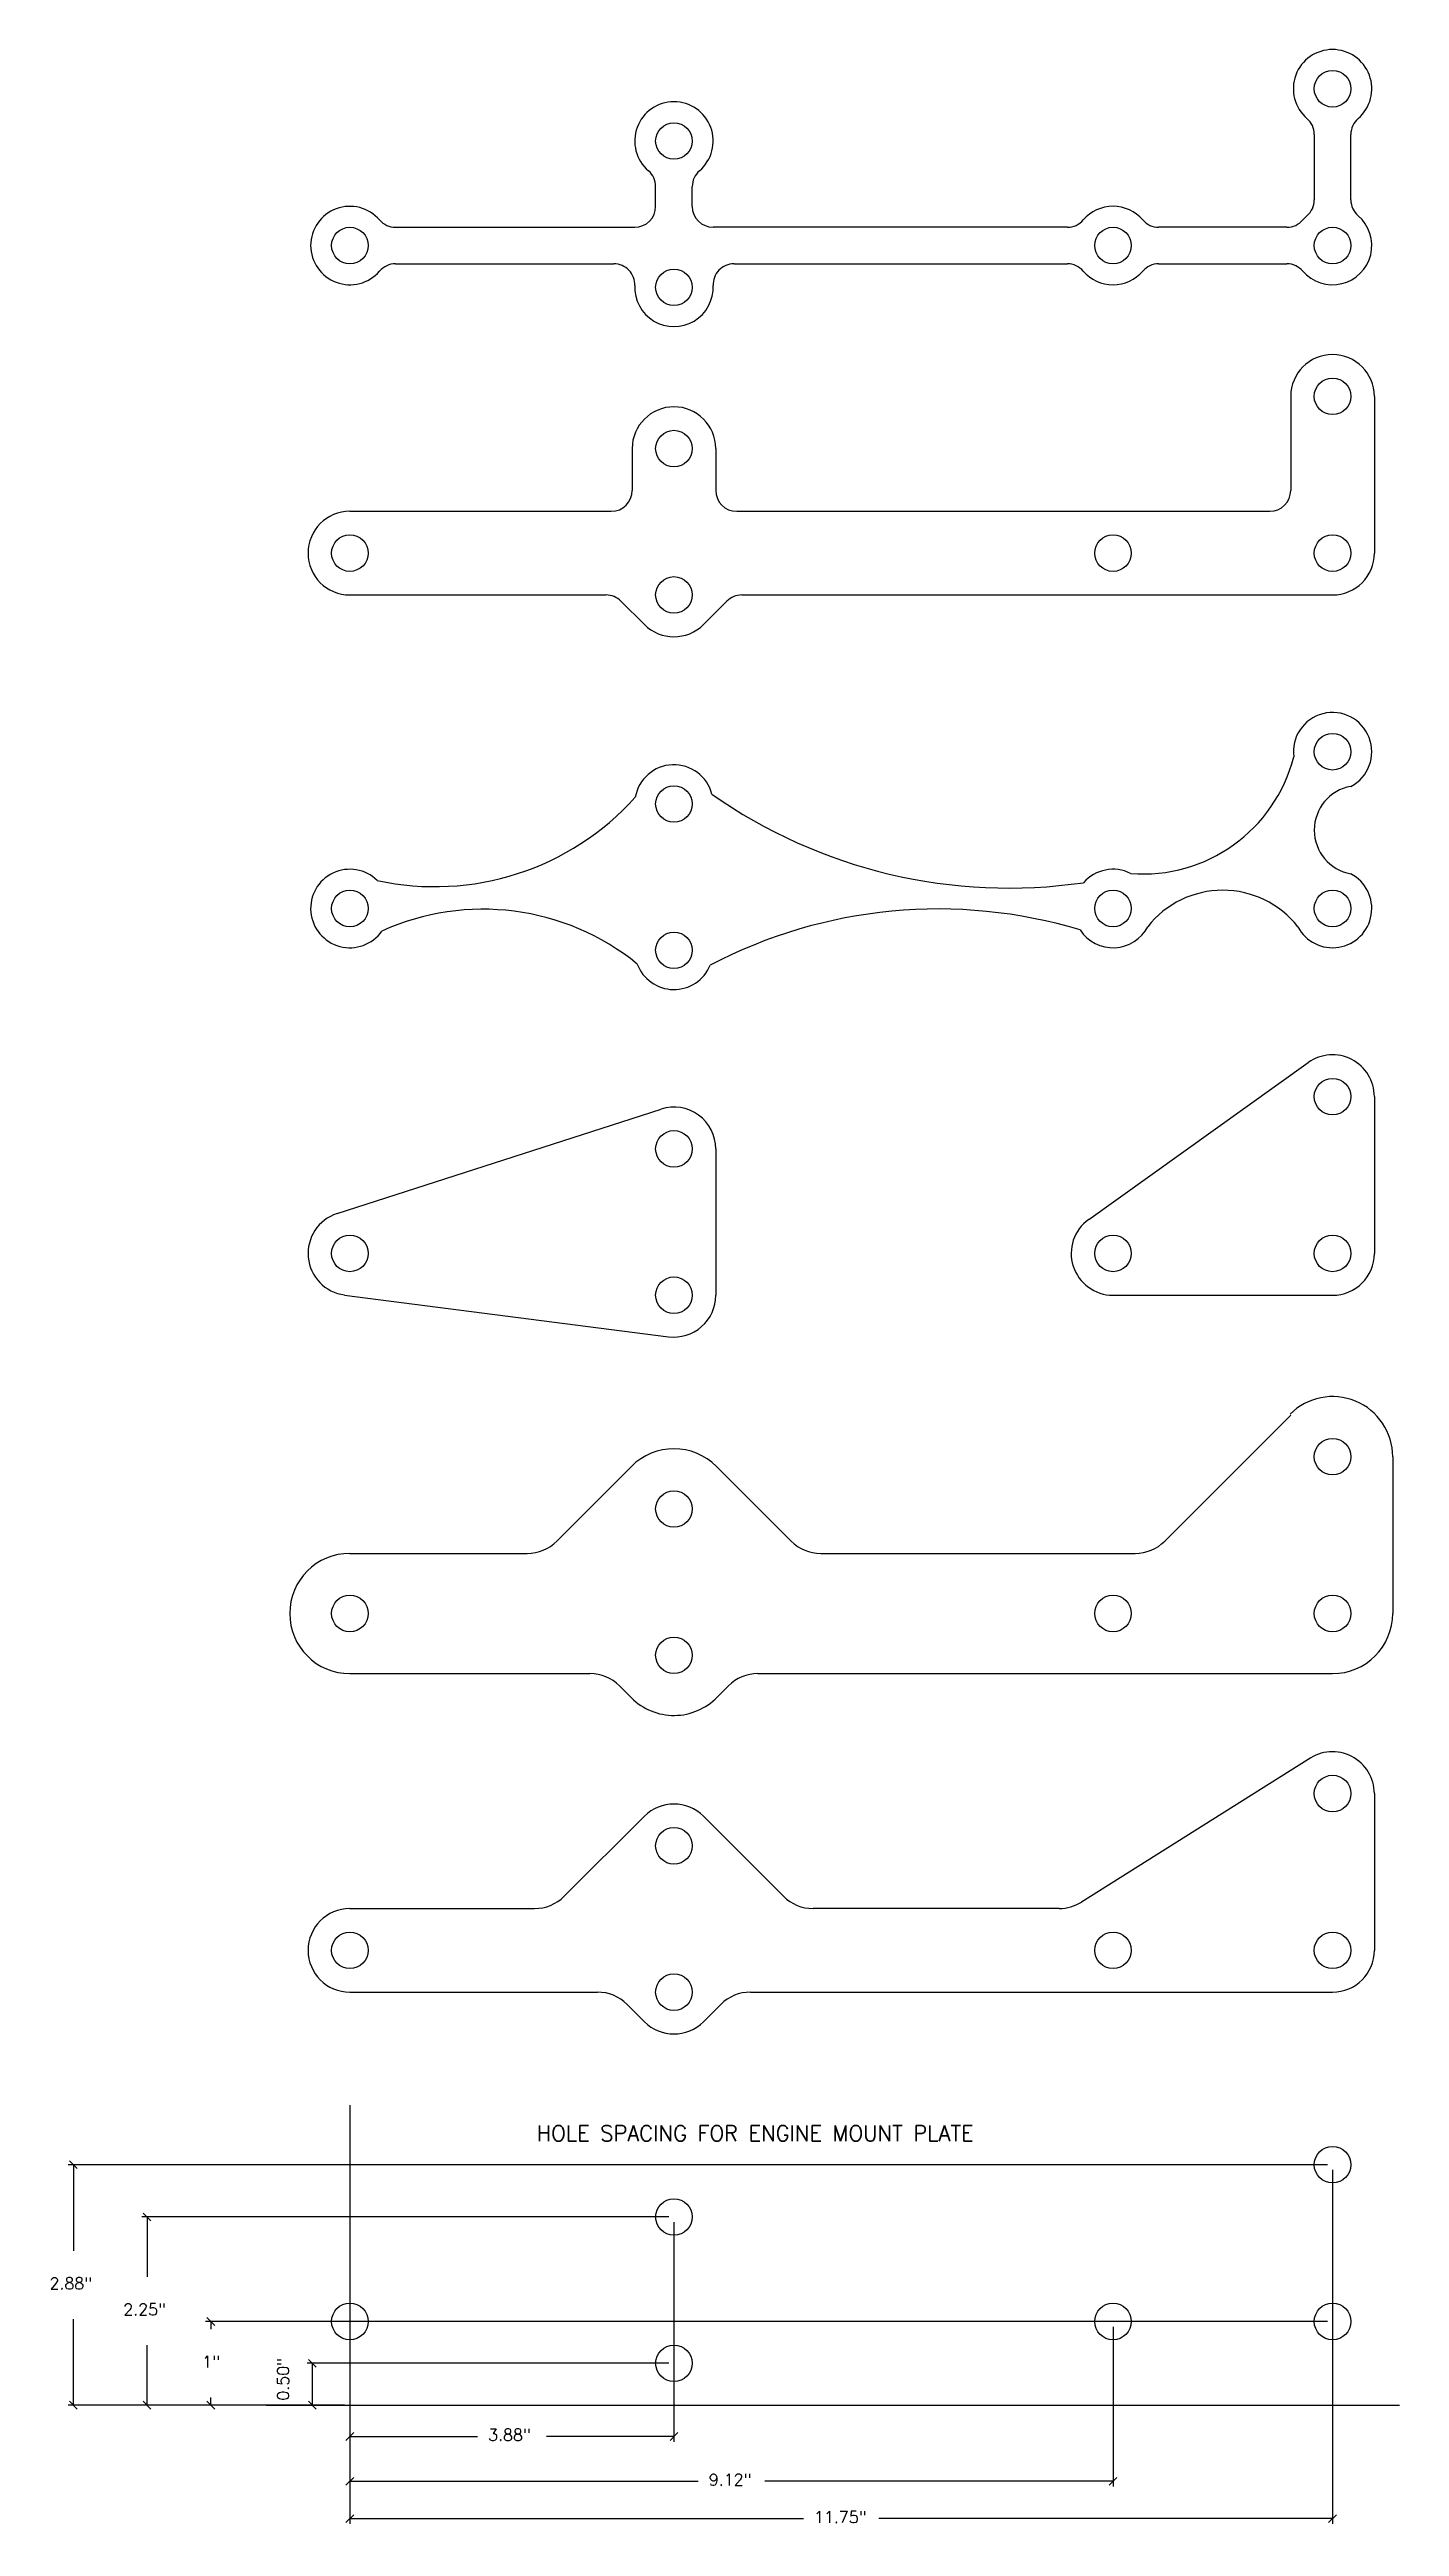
# Model space of a CAD drawing. Extents: x 203 to 268.1, y 193.1 to 229.4.
# Drawn here: x 251.98 to 268.13, y 199.8 to 229.42 of the extents above; entities that cross this region are included whole.
import ezdxf
from ezdxf.enums import TextEntityAlignment as Align

# ---------------------------------------------------------------- set-up
doc = ezdxf.new("R2010")
doc.units = 0
doc.header["$MEASUREMENT"] = 0
doc.layers.get('0').update_dxf_attribs({"linetype": 'CONTINUOUS'})
doc.layers.get('DEFPOINTS').update_dxf_attribs({"linetype": 'CONTINUOUS'})
doc.layers.add('CUT', color=1, linetype='CONTINUOUS')
doc.styles.add('DCADTXTSTYLE1', font='ROMANS')
doc.dimstyles.new('DCADSTYLE1', dxfattribs={"dimtxt": 0.140625, "dimasz": 0.046875, "dimexe": 0.0625, "dimexo": 0.0625, "dimgap": 3, "dimtad": 0, "dimdec": 4, "dimzin": 0, "dimtxsty": 'DCADTXTSTYLE1', "dimblk1": '_TICKMARKS_3', "dimblk2": '_TICKMARKS_3', "dimsah": 1, "dimcen": 0.09, "dimclrd": 7, "dimclre": 7, "dimclrt": 51, "dimazin": 3, "dimtfac": 1, "dimtdec": 4, "dimtofl": 0, "dimtmove": 0, "dimatfit": 3, "dimtolj": 1, "dimtzin": 0})
doc.dimstyles.new('DCADSTYLE2', dxfattribs={"dimtxt": 0.140625, "dimasz": 0.046875, "dimexe": 0.0625, "dimexo": 0.0625, "dimgap": 3, "dimtad": 0, "dimtih": 1, "dimdec": 4, "dimzin": 0, "dimtxsty": 'DCADTXTSTYLE1', "dimblk1": '_TICKMARKS_3', "dimblk2": '_TICKMARKS_3', "dimsah": 1, "dimcen": 0.09, "dimclrd": 7, "dimclre": 7, "dimclrt": 51, "dimazin": 3, "dimtfac": 1, "dimtdec": 4, "dimtofl": 0, "dimtmove": 0, "dimatfit": 3, "dimtolj": 1, "dimtzin": 0})

msp = doc.modelspace()

# ---------------------------------------------------------------- texts
at = {"layer": 'CUT', "color": 7, "linetype": 'CONTINUOUS', "ltscale": 12, "style": 'DCADTXTSTYLE1', "width": 0.985}
msp.add_text('HOLE SPACING FOR ENGINE MOUNT PLATE', height=0.1875, dxfattribs=at).set_placement((257.80942, 204.35565), align=Align.BOTTOM_LEFT)

# ---------------------------------------------------------------- blocks, each defined once
blk = doc.blocks.new('_TICKMARKS_3')
at = {"color": 3, "linetype": 'CONTINUOUS'}
blk.add_line((-1, -1), (1, 1), dxfattribs=at)
blk = doc.blocks.new('*D1')
at = {"color": 7, "linetype": 'CONTINUOUS', "ltscale": 12}
for p, q in [((259.45, 203.442), (259.45, 200.817)), ((255.575, 202.192), (255.575, 200.817)), ((255.575, 200.879), (257.101, 200.879)), ((259.45, 200.879), (257.925, 200.879))]:
    blk.add_line(p, q, dxfattribs=at)
at = {"layer": 'DEFPOINTS', "color": 7, "linetype": 'CONTINUOUS', "ltscale": 12}
for p in [(259.45, 203.504), (255.575, 202.254), (255.575, 200.879)]:
    blk.add_point(p, dxfattribs=at)
at = {"color": 3, "linetype": 'CONTINUOUS', "ltscale": 12, "xscale": 0.046875, "yscale": 0.046875, "zscale": 0.046875, "rotation": 180}
blk.add_blockref('_TICKMARKS_3', (255.575, 200.879), dxfattribs=at)
at = {"color": 3, "linetype": 'CONTINUOUS', "ltscale": 12, "xscale": 0.046875, "yscale": 0.046875, "zscale": 0.046875}
blk.add_blockref('_TICKMARKS_3', (259.45, 200.879), dxfattribs=at)
at = {"color": 51, "linetype": 'CONTINUOUS', "ltscale": 24, "style": 'DCADTXTSTYLE1', "width": 0.985}
blk.add_text('3.88"', height=0.1406, dxfattribs=at).set_placement((257.228, 200.786), align=Align.BOTTOM_LEFT)
blk = doc.blocks.new('*D2')
at = {"color": 7, "linetype": 'CONTINUOUS', "ltscale": 12}
for p, q in [((255.575, 202.192), (255.575, 200.281)), ((264.7, 202.192), (264.7, 200.281)), ((255.575, 200.343), (259.739, 200.343)), ((264.7, 200.343), (260.536, 200.343))]:
    blk.add_line(p, q, dxfattribs=at)
at = {"layer": 'DEFPOINTS', "color": 7, "linetype": 'CONTINUOUS', "ltscale": 12}
for p in [(255.575, 202.254), (264.7, 202.254), (255.575, 200.343)]:
    blk.add_point(p, dxfattribs=at)
at = {"color": 3, "linetype": 'CONTINUOUS', "ltscale": 12, "xscale": 0.046875, "yscale": 0.046875, "zscale": 0.046875, "rotation": 180}
blk.add_blockref('_TICKMARKS_3', (255.575, 200.343), dxfattribs=at)
at = {"color": 3, "linetype": 'CONTINUOUS', "ltscale": 12, "xscale": 0.046875, "yscale": 0.046875, "zscale": 0.046875}
blk.add_blockref('_TICKMARKS_3', (264.7, 200.343), dxfattribs=at)
at = {"color": 51, "linetype": 'CONTINUOUS', "ltscale": 24, "style": 'DCADTXTSTYLE1', "width": 0.985}
blk.add_text('9.12"', height=0.1406, dxfattribs=at).set_placement((259.867, 200.25), align=Align.BOTTOM_LEFT)
blk = doc.blocks.new('*D3')
at = {"color": 7, "linetype": 'CONTINUOUS', "ltscale": 12}
for p, q in [((267.325, 204.067), (267.325, 199.834)), ((255.575, 202.192), (255.575, 199.834)), ((255.575, 199.897), (260.998, 199.897)), ((267.325, 199.897), (261.902, 199.897))]:
    blk.add_line(p, q, dxfattribs=at)
at = {"layer": 'DEFPOINTS', "color": 7, "linetype": 'CONTINUOUS', "ltscale": 12}
for p in [(267.325, 204.129), (255.575, 202.254), (255.575, 199.897)]:
    blk.add_point(p, dxfattribs=at)
at = {"color": 3, "linetype": 'CONTINUOUS', "ltscale": 12, "xscale": 0.046875, "yscale": 0.046875, "zscale": 0.046875, "rotation": 180}
blk.add_blockref('_TICKMARKS_3', (255.575, 199.897), dxfattribs=at)
at = {"color": 3, "linetype": 'CONTINUOUS', "ltscale": 12, "xscale": 0.046875, "yscale": 0.046875, "zscale": 0.046875}
blk.add_blockref('_TICKMARKS_3', (267.325, 199.897), dxfattribs=at)
at = {"color": 51, "linetype": 'CONTINUOUS', "ltscale": 24, "style": 'DCADTXTSTYLE1', "width": 0.985}
blk.add_text('11.75"', height=0.1406, dxfattribs=at).set_placement((261.125, 199.803), align=Align.BOTTOM_LEFT)
blk = doc.blocks.new('*D4')
at = {"color": 7, "linetype": 'CONTINUOUS', "ltscale": 12}
for p, q in [((259.388, 201.754), (255.065, 201.754)), ((255.127, 201.254), (255.127, 201.754)), ((255.513, 201.254), (255.065, 201.254))]:
    blk.add_line(p, q, dxfattribs=at)
at = {"layer": 'DEFPOINTS', "color": 7, "linetype": 'CONTINUOUS', "ltscale": 12}
for p in [(259.45, 201.754), (255.127, 201.254), (255.575, 201.254)]:
    blk.add_point(p, dxfattribs=at)
at = {"color": 3, "linetype": 'CONTINUOUS', "ltscale": 12, "xscale": 0.046875, "yscale": 0.046875, "zscale": 0.046875}
for p, rotation in [((255.127, 201.754), 90), ((255.127, 201.254), 270)]:
    blk.add_blockref('_TICKMARKS_3', p, dxfattribs=dict(at, rotation=rotation))
at = {"color": 51, "linetype": 'CONTINUOUS', "ltscale": 24, "style": 'DCADTXTSTYLE1', "width": 0.985}
blk.add_text('0.50"', height=0.1406, rotation=90, dxfattribs=at).set_placement((254.889, 201.308), align=Align.BOTTOM_LEFT)
blk = doc.blocks.new('*D5')
at = {"color": 7, "linetype": 'CONTINUOUS', "ltscale": 12}
for p, q in [((267.263, 202.254), (253.85, 202.254)), ((253.912, 202.254), (253.912, 202.163)), ((255.513, 201.254), (253.85, 201.254)), ((253.912, 201.254), (253.912, 201.346))]:
    blk.add_line(p, q, dxfattribs=at)
at = {"layer": 'DEFPOINTS', "color": 7, "linetype": 'CONTINUOUS', "ltscale": 12}
for p in [(267.325, 202.254), (253.912, 201.254), (255.575, 201.254)]:
    blk.add_point(p, dxfattribs=at)
at = {"color": 3, "linetype": 'CONTINUOUS', "ltscale": 12, "xscale": 0.046875, "yscale": 0.046875, "zscale": 0.046875}
for p, rotation in [((253.912, 202.254), 90), ((253.912, 201.254), 270)]:
    blk.add_blockref('_TICKMARKS_3', p, dxfattribs=dict(at, rotation=rotation))
at = {"color": 51, "linetype": 'CONTINUOUS', "ltscale": 24, "style": 'DCADTXTSTYLE1', "width": 0.985}
blk.add_text('1"', height=0.1406, dxfattribs=at).set_placement((253.809, 201.661), align=Align.BOTTOM_LEFT)
blk = doc.blocks.new('*D6')
at = {"color": 7, "linetype": 'CONTINUOUS', "ltscale": 12}
for p, q in [((259.388, 203.504), (253.088, 203.504)), ((253.15, 203.504), (253.15, 202.788)), ((253.15, 201.254), (253.15, 201.971)), ((255.513, 201.254), (253.088, 201.254))]:
    blk.add_line(p, q, dxfattribs=at)
at = {"layer": 'DEFPOINTS', "color": 7, "linetype": 'CONTINUOUS', "ltscale": 12}
for p in [(259.45, 203.504), (253.15, 201.254), (255.575, 201.254)]:
    blk.add_point(p, dxfattribs=at)
at = {"color": 3, "linetype": 'CONTINUOUS', "ltscale": 12, "xscale": 0.046875, "yscale": 0.046875, "zscale": 0.046875}
for p, rotation in [((253.15, 203.504), 90), ((253.15, 201.254), 270)]:
    blk.add_blockref('_TICKMARKS_3', p, dxfattribs=dict(at, rotation=rotation))
at = {"color": 51, "linetype": 'CONTINUOUS', "ltscale": 24, "style": 'DCADTXTSTYLE1', "width": 0.985}
blk.add_text('2.25"', height=0.1406, dxfattribs=at).set_placement((252.866, 202.286), align=Align.BOTTOM_LEFT)
blk = doc.blocks.new('*D7')
at = {"color": 7, "linetype": 'CONTINUOUS', "ltscale": 12}
for p, q in [((267.263, 204.129), (252.206, 204.129)), ((252.269, 204.129), (252.269, 203.1)), ((252.269, 201.254), (252.269, 202.283)), ((255.513, 201.254), (252.206, 201.254))]:
    blk.add_line(p, q, dxfattribs=at)
at = {"layer": 'DEFPOINTS', "color": 7, "linetype": 'CONTINUOUS', "ltscale": 12}
for p in [(267.325, 204.129), (252.269, 201.254), (255.575, 201.254)]:
    blk.add_point(p, dxfattribs=at)
at = {"color": 3, "linetype": 'CONTINUOUS', "ltscale": 12, "xscale": 0.046875, "yscale": 0.046875, "zscale": 0.046875}
for p, rotation in [((252.269, 204.129), 90), ((252.269, 201.254), 270)]:
    blk.add_blockref('_TICKMARKS_3', p, dxfattribs=dict(at, rotation=rotation))
at = {"color": 51, "linetype": 'CONTINUOUS', "ltscale": 24, "style": 'DCADTXTSTYLE1', "width": 0.985}
blk.add_text('2.88"', height=0.1406, dxfattribs=at).set_placement((251.984, 202.598), align=Align.BOTTOM_LEFT)

# ---------------------------------------------------------------- dimensions: what is measured, and where the dimension line sits
at = {"layer": 'CUT', "color": 7, "linetype": 'CONTINUOUS', "ltscale": 12}
for base, p2, picture, middle in [((252.2689, 204.1294), (267.32522, 204.1294), '*D7', (252.2689, 202.6919)), ((253.15024, 203.5044), (259.45022, 203.5044), '*D6', (253.15024, 202.3794)), ((253.91248, 202.2544), (267.32522, 202.2544), '*D5', (253.91248, 201.7544))]:
    dim = msp.add_linear_dim(base=base, p1=(255.57522, 201.2544), p2=p2, angle=90, dimstyle='DCADSTYLE2', dxfattribs=at)
    dim.commit()
    dim.dimension.update_dxf_attribs({"geometry": picture, "text_midpoint": middle})
for base, p2, picture, middle in [((267.32522, 199.89683), (267.32522, 204.1294), '*D3', (261.45022, 199.89683)), ((259.45022, 200.87943), (259.45022, 203.5044), '*D1', (257.51272, 200.87943)), ((264.70022, 200.34325), (264.70022, 202.2544), '*D2', (260.13772, 200.34325))]:
    dim = msp.add_linear_dim(base=base, p1=(255.57522, 202.2544), p2=p2, dimstyle='DCADSTYLE1', dxfattribs=at)
    dim.commit()
    dim.dimension.update_dxf_attribs({"geometry": picture, "text_midpoint": middle})
dim = msp.add_linear_dim(base=(255.1273, 201.7544), p1=(255.57522, 201.2544), p2=(259.45022, 201.7544), angle=90, dimstyle='DCADSTYLE2', dxfattribs=at)
dim.commit()
dim.dimension.update_dxf_attribs({"geometry": '*D4', "text_midpoint": (254.35338, 201.30751), "dimtype": 160})

# ---------------------------------------------------------------- linework, layer by layer
at = {"layer": 'CUT', "color": 13, "linetype": 'CONTINUOUS', "ltscale": 12}
for p, q in [((267.10647, 228.41071), (267.10647, 227.6261)), ((267.54397, 227.6261), (267.54397, 228.41071)), ((259.23147, 227.54965), (259.23147, 227.78571)), ((259.66897, 227.54965), (259.66897, 227.78571)), ((256.12042, 227.29965), (258.98147, 227.29965)), ((264.15503, 227.29965), (259.91897, 227.29965)), ((266.78003, 227.29965), (265.24542, 227.29965)), ((256.12042, 226.86215), (258.7319, 226.86215)), ((260.16854, 226.86215), (264.15503, 226.86215)), ((265.24542, 226.86215), (266.78003, 226.86215))]:
    msp.add_line(p, q, dxfattribs=at)
at = {"layer": 'CUT', "color": 1, "linetype": 'CONTINUOUS', "ltscale": 12}
for p, q in [((266.82522, 225.27742), (266.82522, 224.15242)), ((267.82522, 225.27742), (267.82522, 223.40242)), ((258.95022, 224.65242), (258.95022, 224.15242)), ((259.95022, 224.65242), (259.95022, 224.15242)), ((255.57522, 223.90242), (258.70022, 223.90242)), ((260.20022, 223.90242), (266.57522, 223.90242)), ((255.57522, 222.90242), (258.63956, 222.90242)), ((259.09667, 222.54887), (258.81634, 222.8292)), ((259.80378, 222.54887), (260.08411, 222.8292)), ((260.26088, 222.90242), (267.32522, 222.90242)), ((266.8266, 213.0951), (265.31843, 211.58693)), ((258.94181, 212.47989), (258.04885, 211.58693)), ((259.95863, 212.47989), (260.8516, 211.58693)), ((268.04422, 212.59648), (268.04422, 210.72148)), ((255.57522, 211.44048), (257.6953, 211.44048)), ((261.20515, 211.44048), (264.96487, 211.44048)), ((255.57522, 210.00248), (258.4453, 210.00248)), ((258.94181, 209.71307), (258.79885, 209.85603)), ((259.96691, 209.72148), (260.10146, 209.85603)), ((260.45501, 210.00248), (267.32522, 210.00248)), ((267.03461, 208.97487), (264.32223, 207.2697)), ((267.82522, 208.568), (267.82522, 206.693)), ((259.09667, 208.29656), (258.13788, 207.33945)), ((259.80378, 208.29656), (260.76088, 207.33945)), ((255.57522, 207.193), (257.78433, 207.193)), ((264.05611, 207.193), (261.11444, 207.193)), ((255.57522, 206.193), (258.53601, 206.193)), ((260.36444, 206.193), (267.32522, 206.193)), ((259.09667, 205.83945), (258.88956, 206.04656)), ((259.80378, 205.83945), (260.01088, 206.04656)), ((255.57522, 204.84314), (255.57522, 200.87943)), ((254.57522, 201.2544), (268.12508, 201.2544))]:
    msp.add_line(p, q, dxfattribs=at)
at = {"layer": 'CUT', "color": 131, "linetype": 'CONTINUOUS', "ltscale": 12}
for p, q in [((264.40961, 215.43449), (267.03461, 217.30949)), ((267.82522, 216.90262), (267.82522, 215.02762)), ((255.42172, 215.50348), (259.29672, 216.75348)), ((259.95022, 216.27762), (259.95022, 214.52762)), ((255.51071, 214.52762), (259.38624, 214.03174)), ((264.70022, 214.52762), (267.32522, 214.52762))]:
    msp.add_line(p, q, dxfattribs=at)
at = {"layer": 'CUT', "color": 7, "linetype": 'CONTINUOUS', "ltscale": 12}
for centre in [(267.32522, 228.9559), (259.45022, 228.3309), (255.57522, 227.0809), (264.70022, 227.0809), (267.32522, 227.0809), (259.45022, 226.5809), (267.32522, 225.27742), (259.45022, 224.65242), (255.57522, 223.40242), (264.70022, 223.40242), (267.32522, 223.40242), (259.45022, 222.90242), (267.32522, 221.02752), (259.45022, 220.40252), (255.57522, 219.15252), (264.70022, 219.15252), (267.32522, 219.15252), (259.45022, 218.65252), (267.32522, 216.90262), (259.45022, 216.27762), (255.57522, 215.02762), (264.70022, 215.02762), (267.32522, 215.02762), (259.45022, 214.52762), (267.32522, 212.59648), (259.45022, 211.97148), (255.57522, 210.72148), (264.70022, 210.72148), (267.32522, 210.72148), (259.45022, 210.22148), (267.32522, 208.568), (259.45022, 207.943), (255.57522, 206.693), (264.70022, 206.693), (267.32522, 206.693), (259.45022, 206.193)]:
    msp.add_circle(centre, 0.21875, dxfattribs=at)
at = {"layer": 'CUT', "color": 93, "linetype": 'CONTINUOUS', "ltscale": 12}
for centre in [(267.32522, 204.1294), (259.45022, 203.5044), (255.57522, 202.2544), (264.70022, 202.2544), (267.32522, 202.2544), (259.45022, 201.7544)]:
    msp.add_circle(centre, 0.21875, dxfattribs=at)
at = {"layer": 'CUT', "color": 13, "linetype": 'CONTINUOUS', "ltscale": 12}
for centre, radius, start, end in [((267.32522, 228.9559), 0.469, 310.68857, 589.31143), ((259.45022, 228.3309), 0.469, 310.68857, 589.31143), ((266.85647, 228.41071), 0.25, 0, 49.31143), ((267.79397, 228.41071), 0.25, 130.68857, 180), ((258.98147, 227.78571), 0.25, 0, 49.31143), ((259.91897, 227.78571), 0.25, 130.68857, 180), ((255.57522, 227.0809), 0.469, 40.68857, 319.31143), ((258.98147, 227.54965), 0.25, 270, 360), ((259.91897, 227.54965), 0.25, 180, 270), ((264.70022, 227.0809), 0.469, 40.68857, 139.31143), ((266.85647, 227.6261), 0.25, 310.68857, 360), ((267.79397, 227.6261), 0.25, 180, 229.31143), ((256.12042, 227.54965), 0.25, 220.68857, 270), ((264.15503, 227.54965), 0.25, 270, 319.31143), ((265.24542, 227.54965), 0.25, 220.68857, 270), ((266.78003, 227.54965), 0.25, 270, 319.31143), ((267.32522, 227.0809), 0.469, 220.68857, 409.31143), ((267.32522, 227.0809), 0.469, 130.68857, 139.31143), ((256.12042, 226.61215), 0.25, 90, 139.31143), ((258.7319, 226.61215), 0.25, 357.508961, 450), ((260.16854, 226.61215), 0.25, 90, 182.491039), ((264.15503, 226.61215), 0.25, 40.68857, 90), ((264.70022, 227.0809), 0.469, 220.68857, 319.31143), ((265.24542, 226.61215), 0.25, 90, 139.31143), ((266.78003, 226.61215), 0.25, 40.68857, 90), ((259.45022, 226.5809), 0.469, 177.508961, 362.491039)]:
    msp.add_arc(centre, radius, start, end, dxfattribs=at)
at = {"layer": 'CUT', "color": 1, "linetype": 'CONTINUOUS', "ltscale": 12}
for centre, radius, start, end in [((267.32522, 225.27742), 0.5, 360, 540), ((259.45022, 224.65242), 0.5, 0, 180), ((258.70022, 224.15242), 0.25, 270, 360), ((260.20022, 224.15242), 0.25, 180, 270), ((266.57522, 224.15242), 0.25, 270, 360), ((255.57522, 223.40242), 0.5, 90, 270), ((267.32522, 223.40242), 0.5, 270, 360), ((258.63956, 222.65242), 0.25, 45, 90), ((260.26088, 222.65242), 0.25, 90, 135), ((259.45022, 222.90242), 0.5, 225, 315), ((267.32522, 212.59648), 0.719, 0, 135), ((259.45022, 211.97148), 0.719, 45, 135), ((257.6953, 211.94048), 0.5, 270, 315), ((261.20515, 211.94048), 0.5, 225, 270), ((264.96487, 211.94048), 0.5, 270, 315), ((255.57522, 210.72148), 0.719, 90, 270), ((267.32522, 210.72148), 0.719, 270, 360), ((258.4453, 209.50248), 0.5, 45, 90), ((260.45501, 209.50248), 0.5, 90, 135), ((259.45022, 210.22148), 0.719, 225, 315.940079), ((267.32522, 208.568), 0.5, 360, 485.537678), ((259.45022, 207.943), 0.5, 45, 135), ((255.57522, 206.693), 0.5, 90, 270), ((257.78433, 207.693), 0.5, 270, 315), ((261.11444, 207.693), 0.5, 225, 270), ((264.05611, 207.693), 0.5, 270, 302.156003), ((267.32522, 206.693), 0.5, 270, 360), ((258.53601, 205.693), 0.5, 45, 90), ((260.36444, 205.693), 0.5, 90, 135), ((259.45022, 206.193), 0.5, 225, 315)]:
    msp.add_arc(centre, radius, start, end, dxfattribs=at)
at = {"layer": 'CUT', "color": 93, "linetype": 'CONTINUOUS', "ltscale": 12}
for centre, radius, start, end in [((267.32522, 221.02752), 0.469, 297.801892, 547.735663), ((259.45022, 220.40252), 0.469, 14.40953, 170.076671), ((265.05924, 221.42491), 1.85919, 265.41642, 345.658936), ((256.59084, 222.63535), 3.22159, 257.669884, 318.087509), ((263.45554, 225.57485), 6.17813, 234.915733, 278.299272), ((267.6374, 220.09002), 0.53092, 100.134767, 259.865232), ((255.57522, 219.15252), 0.469, 45.680722, 324.845608), ((264.70022, 219.15252), 0.469, 63.339693, 138.805474), ((267.32522, 219.15252), 0.469, 207.802025, 422.198108), ((266.01272, 218.23166), 1.13961, 38.031759, 141.968241), ((257.16646, 216.21894), 2.92458, 50.903473, 114.391768), ((262.6102, 213.28525), 5.86145, 73.162994, 117.71767), ((264.70022, 219.15252), 0.469, 213.242352, 332.197975), ((259.45022, 218.65252), 0.469, 200.449633, 337.638312)]:
    msp.add_arc(centre, radius, start, end, dxfattribs=at)
at = {"layer": 'CUT', "color": 131, "linetype": 'CONTINUOUS', "ltscale": 12}
for centre, start, end in [((267.32522, 216.90262), 360, 485.537678), ((259.45022, 216.27762), 0, 107.878697), ((255.57522, 215.02762), 107.878697, 262.647621), ((264.70022, 215.02762), 125.537678, 270), ((267.32522, 215.02762), 270, 360), ((259.45022, 214.52762), 262.647621, 360)]:
    msp.add_arc(centre, 0.5, start, end, dxfattribs=at)

msp.set_redraw_order([(e.dxf.handle, doc.entitydb.next_handle()) for e in msp.query("TEXT MTEXT ATTDEF DIMENSION ARC_DIMENSION")])  # texts and dimensions are drawn at this point

doc.saveas('drawing.dxf')
